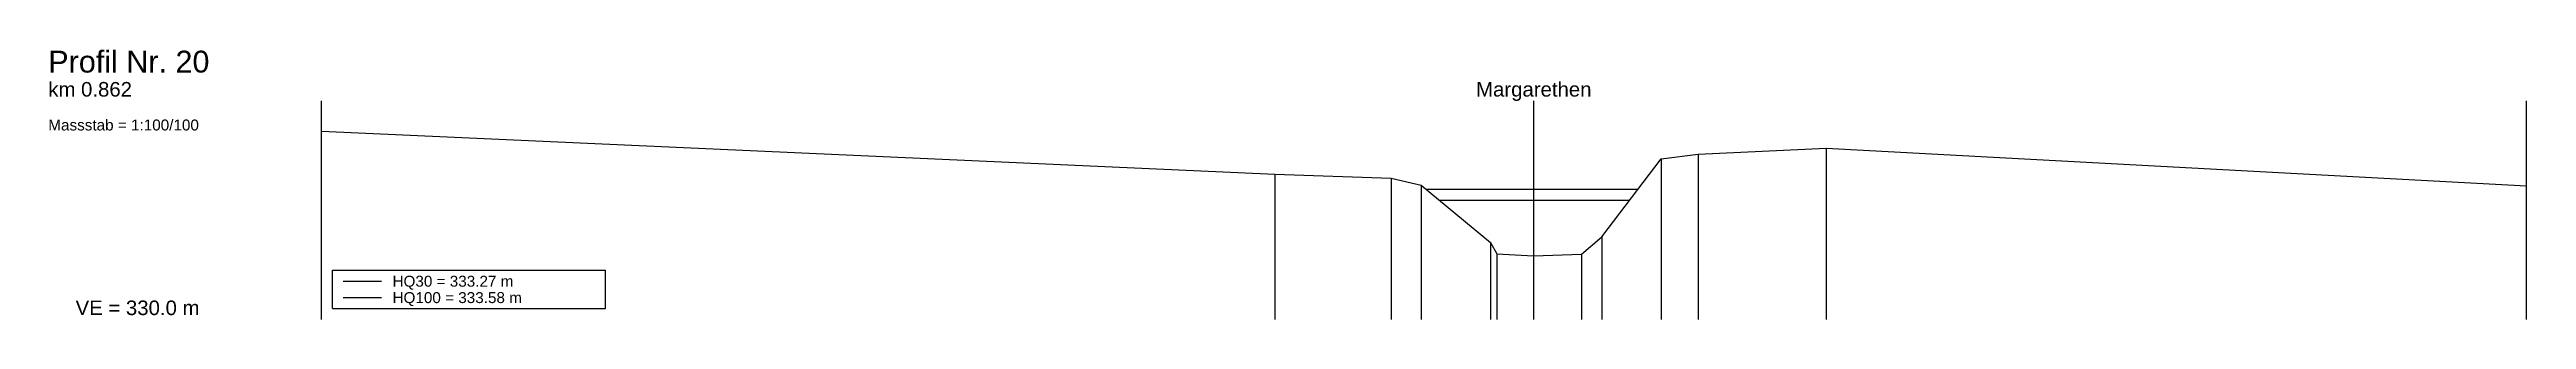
# Model space of a CAD drawing. Header units: millimetres. Extents: x -8 to 79, y -83 to 317.
# Drawn here: x -7.5 to 60.5, y 310 to 317.4 of the extents above; entities that cross this region are included whole.
import ezdxf
from ezdxf.enums import TextEntityAlignment as Align

# ---------------------------------------------------------------- set-up
doc = ezdxf.new("R2010")
doc.units = ezdxf.units.MM
doc.styles.get("Standard").update_dxf_attribs({"font": 'arial.ttf'})

msp = doc.modelspace()

# ---------------------------------------------------------------- texts
for s, height, p in [('Profil Nr. 20', 0.6, (-7.5, 316.6)), ('km 0.862', 0.4, (-7.5, 316)), ('Massstab = 1:100/100', 0.3, (-7.5, 315.1)), ('VE = 330.0 m', 0.4, (-6.75, 310))]:
    msp.add_text(s, height=height).set_placement(p, align=Align.BOTTOM_LEFT)
at = {"color": 1}
msp.add_text('Margarethen', height=0.4, dxfattribs=at).set_placement((33.284, 316), align=Align.BOTTOM_CENTER)
for s, p in [('HQ30 = 333.27 m', (1.95, 311.05)), ('HQ100 = 333.58 m', (1.95, 310.6))]:
    msp.add_text(s, height=0.3).set_placement(p, align=Align.MIDDLE_LEFT)

# ---------------------------------------------------------------- linework, layer by layer
at = {"layer": 'axis', "color": 1}
msp.add_line((33.284, 310), (33.284, 316), dxfattribs=at)
at = {"layer": 'frame'}
for p, q in [((0, 310), (0, 316)), ((60.537, 310), (60.537, 316)), ((0.3, 310.3), (0.3, 311.35)), ((0.3, 311.35), (7.8, 311.35)), ((7.8, 310.3), (7.8, 311.35)), ((0.3, 310.3), (7.8, 310.3))]:
    msp.add_line(p, q, dxfattribs=at)
at = {"layer": 'HQ100', "color": 3}
for p, q in [((30.326, 313.581), (36.148, 313.581)), ((0.6, 310.6), (1.65, 310.6))]:
    msp.add_line(p, q, dxfattribs=at)
at = {"layer": 'HQ30', "color": 2}
for p, q in [((30.698, 313.272), (35.913, 313.272)), ((0.6, 311.05), (1.65, 311.05))]:
    msp.add_line(p, q, dxfattribs=at)
at = {"layer": 'marker', "color": 253}
for p, q in [((36.78, 314.41), (36.78, 310)), ((37.801, 314.54), (37.801, 310)), ((41.307, 314.7), (41.307, 310)), ((26.172, 313.99), (26.172, 310)), ((29.365, 313.88), (29.365, 310)), ((30.195, 313.69), (30.195, 310)), ((35.15, 312.27), (35.15, 310)), ((32.096, 312.11), (32.096, 310)), ((32.268, 311.8), (32.268, 310)), ((33.279, 311.75), (33.279, 310)), ((34.595, 311.79), (34.595, 310))]:
    msp.add_line(p, q, dxfattribs=at)
at = {"layer": 'profile'}
msp.add_lwpolyline([(0, 315.17), (26.172, 313.99), (29.365, 313.88), (30.195, 313.69), (32.096, 312.11), (32.268, 311.8), (33.279, 311.75), (34.595, 311.79), (35.15, 312.27), (36.78, 314.41), (37.801, 314.54), (41.307, 314.7), (60.537, 313.67)], dxfattribs=at)

msp.set_redraw_order([(e.dxf.handle, doc.entitydb.next_handle()) for e in msp.query("TEXT MTEXT ATTDEF DIMENSION ARC_DIMENSION")])  # texts and dimensions are drawn at this point

doc.saveas('drawing.dxf')
